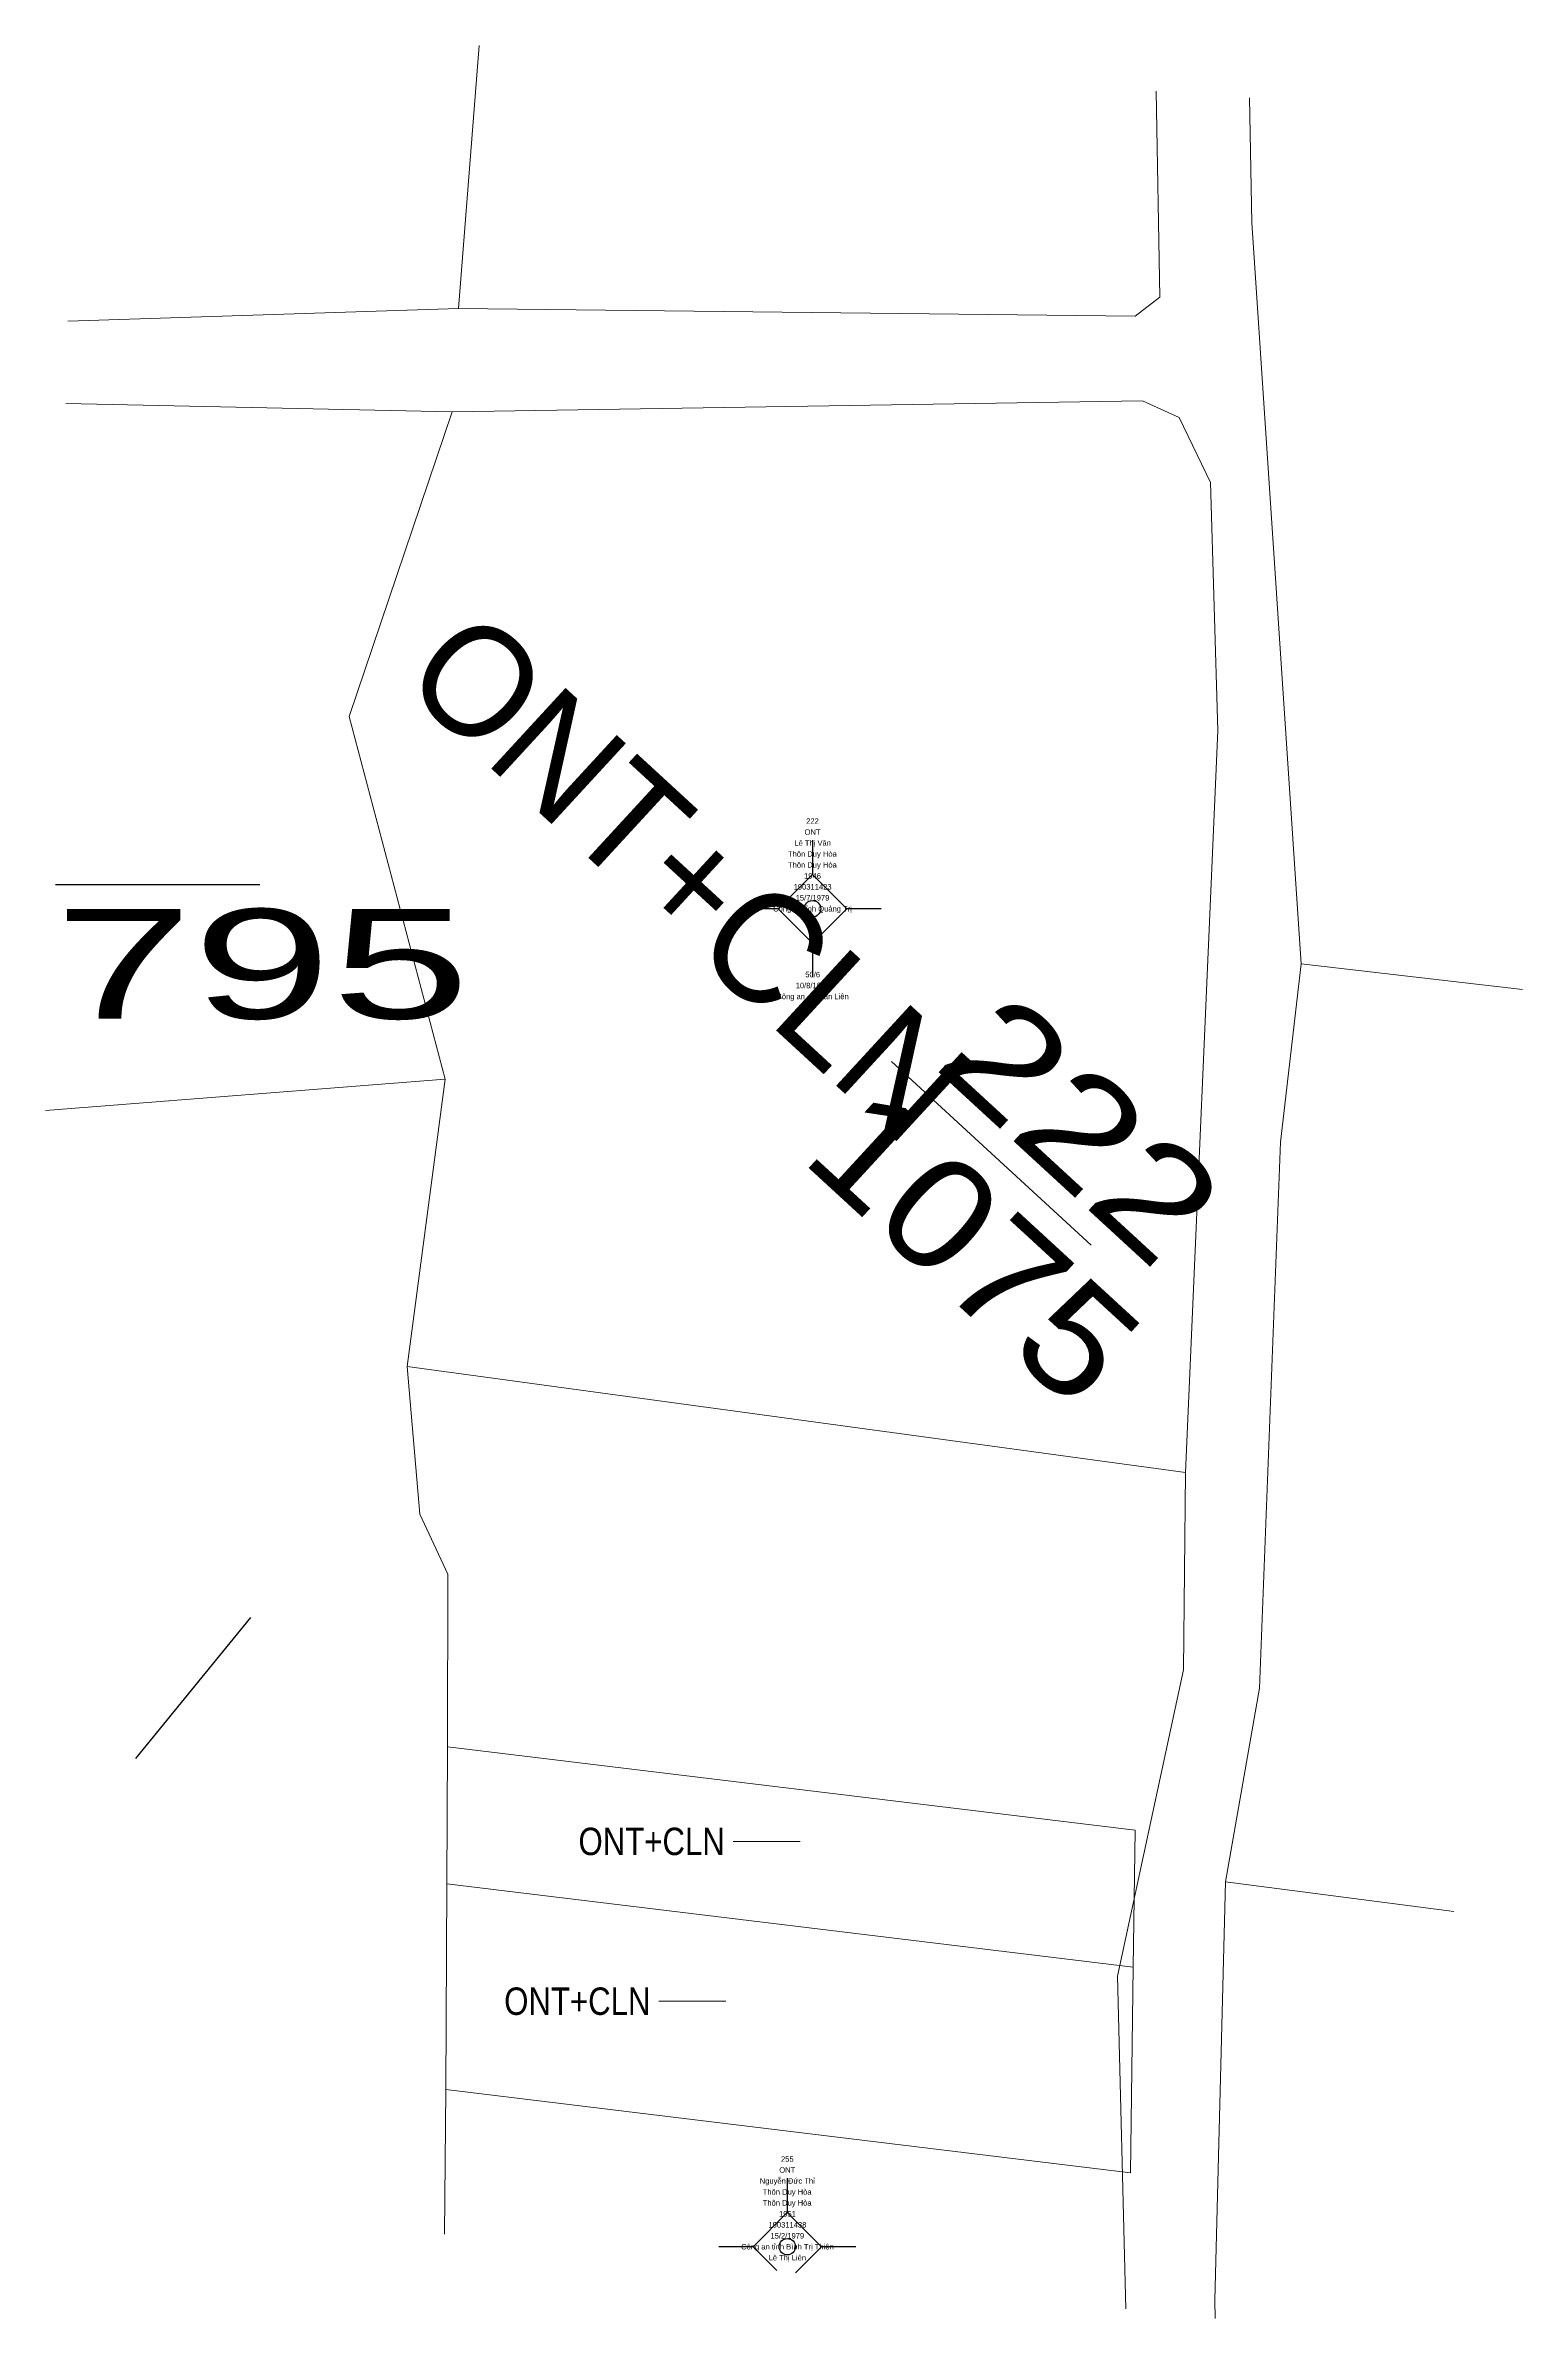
# Model space of a CAD drawing. Header units: metres. Extents: x 549714.8 to 549768.7, y 1838547.5 to 1838630.4.
import ezdxf
from ezdxf.enums import TextEntityAlignment as Align

# ---------------------------------------------------------------- set-up
doc = ezdxf.new("R2010")
doc.units = ezdxf.units.M
doc.header["$LTSCALE"] = 0.08
for name, color, linetype, lineweight in [('10', 7, 'Continuous', 13), ('11', 7, 'Continuous', 25), ('13', 7, 'Continuous', 13), ('23', 7, 'Continuous', 13)]:
    doc.layers.add(name, color=color, linetype=linetype, lineweight=lineweight)
doc.layers.add('15', color=7, linetype='Continuous')

msp = doc.modelspace()

# ---------------------------------------------------------------- linework, layer by layer
at = {"layer": '10'}
for p, q in [((549729.92, 1838620.81), (549730.67, 1838630.41)), ((549768.73, 1838595.97), (549760.66, 1838596.9)), ((549729.43, 1838592.69), (549728.04, 1838582.21)), ((549728.04, 1838582.21), (549756.43, 1838578.34)), ((549757.89, 1838563.41), (549766.23, 1838562.32))]:
    msp.add_line(p, q, dxfattribs=at)
for points in [[(549729.69, 1838617.04), (549725.93, 1838605.93), (549729.43, 1838592.69), (549714.85, 1838591.55)], [(549729.51, 1838568.33), (549729.53, 1838574.63), (549728.51, 1838576.82), (549728.04, 1838582.21)]]:
    msp.add_lwpolyline(points, dxfattribs=at)
at = {"layer": '11'}
for p, q in [((549742.83, 1838601.41), (549742.83, 1838600.16)), ((549741.58, 1838598.91), (549740.33, 1838598.91)), ((549745.33, 1838598.91), (549744.08, 1838598.91)), ((549742.83, 1838597.66), (549742.83, 1838596.41)), ((549741.91, 1838552.59), (549741.91, 1838551.34)), ((549740.66, 1838550.09), (549739.41, 1838550.09)), ((549744.41, 1838550.09), (549743.16, 1838550.09))]:
    msp.add_line(p, q, dxfattribs=at)
msp.add_lwpolyline([(549742.83, 1838600.16), (549741.58, 1838598.91), (549742.83, 1838597.66), (549744.08, 1838598.91)], close=True, dxfattribs=at)
for points in [[(549741.91, 1838551.34), (549740.66, 1838550.09), (549741.53, 1838549.22)], [(549742.21, 1838549.14), (549743.16, 1838550.09), (549741.91, 1838551.34)]]:
    msp.add_lwpolyline(points, dxfattribs=at)
for centre in [(549742.8295, 1838598.91), (549741.9095, 1838550.09)]:
    msp.add_circle(centre, 0.3, dxfattribs=at)
at = {"layer": '13', "lineweight": 25}
for p, q in [((549715.22, 1838599.79), (549722.67, 1838599.79)), ((549745.71, 1838593.34), (549753, 1838586.63)), ((549718.15, 1838567.91), (549722.34, 1838573.05))]:
    msp.add_line(p, q, dxfattribs=at)
at = {"layer": '13'}
for p, q in [((549739.94, 1838564.88), (549742.38, 1838564.88)), ((549737.23, 1838559.05), (549739.67, 1838559.05)), ((549729.46, 1838555.83), (549729.41, 1838550.55))]:
    msp.add_line(p, q, dxfattribs=at)
msp.add_lwpolyline([(549729.51, 1838568.33), (549754.6, 1838565.29), (549754.53, 1838560.29), (549729.49, 1838563.33)], close=True, dxfattribs=at)
msp.add_lwpolyline([(549754.53, 1838560.29), (549754.43, 1838552.79), (549729.46, 1838555.83), (549729.49, 1838563.33)], dxfattribs=at)
at = {"layer": '23'}
for p, q in [((549715.67, 1838620.35), (549729.92, 1838620.81)), ((549754.6, 1838620.53), (549729.92, 1838620.81)), ((549715.59, 1838617.34), (549729.69, 1838617.04))]:
    msp.add_line(p, q, dxfattribs=at)
for points in [[(549755.36, 1838628.74), (549755.5, 1838621.22), (549754.6, 1838620.53)], [(549760.66, 1838596.9), (549758.85, 1838623.94), (549758.77, 1838628.5)], [(549729.69, 1838617.04), (549754.87, 1838617.44), (549756.21, 1838616.83), (549757.35, 1838614.46), (549757.61, 1838605.41), (549756.43, 1838578.34)], [(549757.89, 1838563.41), (549759.14, 1838570.47), (549759.9, 1838590.39), (549760.66, 1838596.9)], [(549754.26, 1838547.82), (549753.96, 1838559.96), (549756.36, 1838571.14), (549756.43, 1838578.34)], [(549757.52, 1838547.47), (549757.5, 1838548.14), (549757.89, 1838563.41)]]:
    msp.add_lwpolyline(points, dxfattribs=at)

# ---------------------------------------------------------------- texts
at = {"layer": '13'}
msp.add_text('ONT+CLN', height=4, rotation=317.391, dxfattribs=at).set_placement((549746.21209, 1838590.13527), align=Align.RIGHT)
at = {"layer": '13', "width": 1.7}
msp.add_text('795', height=4, dxfattribs=at).set_placement((549722.75, 1838594.9), align=Align.CENTER)
at = {"layer": '13'}
for s, width, p in [('222', 1.25, (549751.28602, 1838589.39638)), ('1075', 1.15, (549747.38102, 1838585.13714))]:
    msp.add_text(s, height=4, rotation=317.391, dxfattribs=dict(at, width=width)).set_placement(p, align=Align.CENTER)
at = {"layer": '13', "width": 0.85}
for p in [(549739.63, 1838564.38), (549736.92, 1838558.55)]:
    msp.add_text('ONT+CLN', height=1, dxfattribs=at).set_placement(p, align=Align.RIGHT)
at = {"layer": '15'}
for s, p in [('ONT', (549742.83, 1838601.61)), ('Thôn Duy Hòa', (549742.825, 1838600.81)), ('Lê Thị Vân', (549742.835, 1838601.21)), ('Thôn Duy Hòa', (549742.825, 1838600.41)), ('Công an tỉnh Quảng Trị', (549742.83, 1838598.81)), ('Công an  xã Tân Liên', (549742.83, 1838595.61)), ('Nguyễn Đức Thỉ', (549741.91, 1838552.39)), ('ONT', (549741.91, 1838552.79)), ('Thôn Duy Hòa', (549741.905, 1838551.99)), ('Thôn Duy Hòa', (549741.905, 1838551.59)), ('Công an tỉnh Bình Trị Thiên', (549741.915, 1838549.99)), ('Lê Thị Liên', (549741.91, 1838549.59))]:
    msp.add_text(s, height=0.2, dxfattribs=at).set_placement(p, align=Align.CENTER)
for s, width, p in [('222', 0.95, (549742.83, 1838602.01)), ('1946', 0.95, (549742.83, 1838600.01)), ('190311423', 0.95, (549742.835, 1838599.61)), ('15/7/1979', 0.95, (549742.83, 1838599.21)), ('0', 0.85, (549742.835, 1838598.01)), ('50/6', 0.95, (549742.835, 1838596.41)), ('10/8/1997', 0.95, (549742.83, 1838596.01)), ('255', 0.95, (549741.91, 1838553.19)), ('190311438', 0.95, (549741.915, 1838550.79)), ('1951', 0.9, (549741.915, 1838551.19)), ('15/2/1979', 0.95, (549741.91, 1838550.39))]:
    msp.add_text(s, height=0.2, dxfattribs=dict(at, width=width)).set_placement(p, align=Align.CENTER)

doc.saveas('drawing.dxf')
